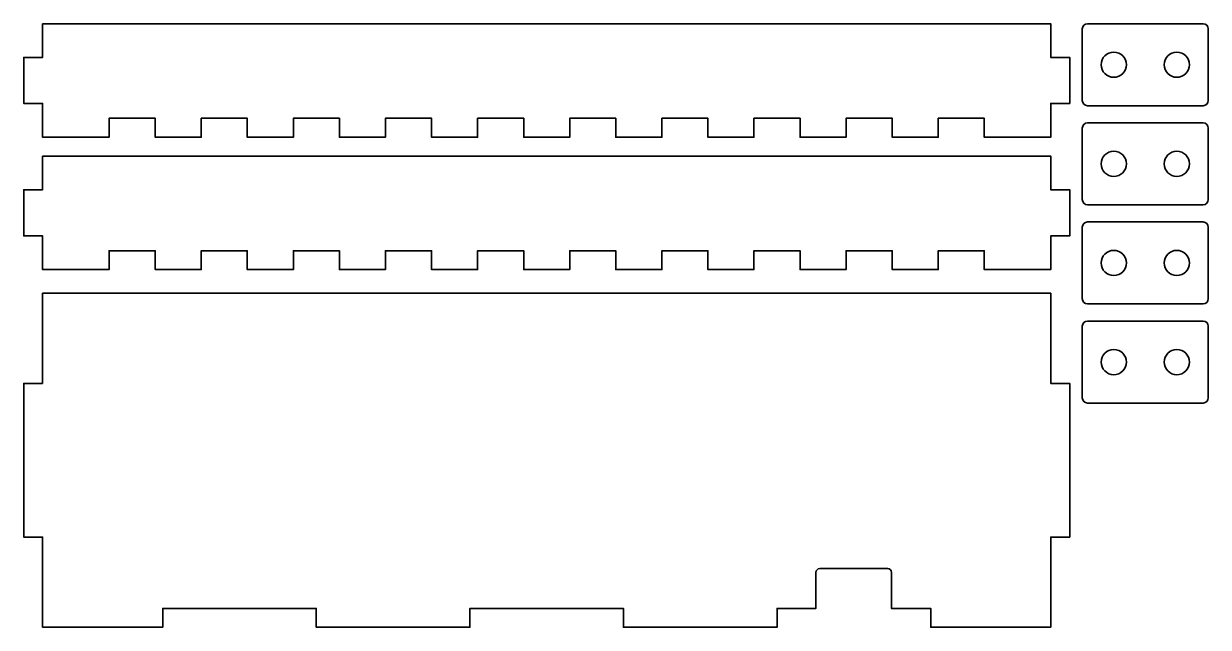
# Model space of a CAD drawing. Header units: millimetres. Extents: x 77 to 832, y 48 to 369.
# Drawn here: x 456.1 to 644.1, y 272.9 to 368.7 of the extents above; entities that cross this region are included whole.
import ezdxf

# ---------------------------------------------------------------- set-up
doc = ezdxf.new("R2010")
doc.units = ezdxf.units.MM
doc.header["$MEASUREMENT"] = 0
doc.layers.add('Ebene 1', color=7, linetype='Continuous', lineweight=0)

msp = doc.modelspace()

# ---------------------------------------------------------------- linework, layer by layer
at = {"layer": 'Ebene 1', "color": 1, "lineweight": 35, "true_color": 0xff0000}
for centre in [(629.05, 362.17), (639.05, 362.17), (629.05, 346.45), (639.05, 346.45), (629.05, 330.72), (639.05, 330.72), (629.05, 315), (639.05, 315)]:
    msp.add_circle(centre, 2, dxfattribs=at)
for points, knots in [([(459.05, 368.67), (459.05, 368.67), (459.05, 363.33), (459.05, 363.33), (459.05, 363.33), (456.05, 363.33), (456.05, 363.33), (456.05, 363.33), (456.05, 356.02), (456.05, 356.02), (456.05, 356.02), (459.05, 356.02), (459.05, 356.02), (459.05, 356.02), (459.05, 350.67), (459.05, 350.67), (459.05, 350.67), (469.61, 350.67), (469.61, 350.67), (469.61, 350.67), (469.61, 353.67), (469.61, 353.67), (469.61, 353.67), (476.92, 353.67), (476.92, 353.67), (476.92, 353.67), (476.92, 350.67), (476.92, 350.67), (476.92, 350.67), (484.23, 350.67), (484.23, 350.67), (484.23, 350.67), (484.23, 353.67), (484.23, 353.67), (484.23, 353.67), (491.54, 353.67), (491.54, 353.67), (491.54, 353.67), (491.54, 350.67), (491.54, 350.67), (491.54, 350.67), (498.85, 350.67), (498.85, 350.67), (498.85, 350.67), (498.85, 353.67), (498.85, 353.67), (498.85, 353.67), (506.16, 353.67), (506.16, 353.67), (506.16, 353.67), (506.16, 350.67), (506.16, 350.67), (506.16, 350.67), (513.47, 350.67), (513.47, 350.67), (513.47, 350.67), (513.47, 353.67), (513.47, 353.67), (513.47, 353.67), (520.78, 353.67), (520.78, 353.67), (520.78, 353.67), (520.78, 350.67), (520.78, 350.67), (520.78, 350.67), (528.09, 350.67), (528.09, 350.67), (528.09, 350.67), (528.09, 353.67), (528.09, 353.67), (528.09, 353.67), (535.4, 353.67), (535.4, 353.67), (535.4, 353.67), (535.4, 350.67), (535.4, 350.67), (535.4, 350.67), (542.71, 350.67), (542.71, 350.67), (542.71, 350.67), (542.71, 353.67), (542.71, 353.67), (542.71, 353.67), (550.02, 353.67), (550.02, 353.67), (550.02, 353.67), (550.02, 350.67), (550.02, 350.67), (550.02, 350.67), (557.33, 350.67), (557.33, 350.67), (557.33, 350.67), (557.33, 353.67), (557.33, 353.67), (557.33, 353.67), (564.64, 353.67), (564.64, 353.67), (564.64, 353.67), (564.64, 350.67), (564.64, 350.67), (564.64, 350.67), (571.95, 350.67), (571.95, 350.67), (571.95, 350.67), (571.95, 353.67), (571.95, 353.67), (571.95, 353.67), (579.26, 353.67), (579.26, 353.67), (579.26, 353.67), (579.26, 350.67), (579.26, 350.67), (579.26, 350.67), (586.57, 350.67), (586.57, 350.67), (586.57, 350.67), (586.57, 353.67), (586.57, 353.67), (586.57, 353.67), (593.88, 353.67), (593.88, 353.67), (593.88, 353.67), (593.88, 350.67), (593.88, 350.67), (593.88, 350.67), (601.19, 350.67), (601.19, 350.67), (601.19, 350.67), (601.19, 353.67), (601.19, 353.67), (601.19, 353.67), (608.5, 353.67), (608.5, 353.67), (608.5, 353.67), (608.5, 350.67), (608.5, 350.67), (608.5, 350.67), (615.81, 350.67), (615.81, 350.67), (615.81, 350.67), (619.05, 350.67), (619.05, 350.67), (619.05, 350.67), (619.05, 356.02), (619.05, 356.02), (619.05, 356.02), (622.05, 356.02), (622.05, 356.02), (622.05, 356.02), (622.05, 363.33), (622.05, 363.33), (622.05, 363.33), (619.05, 363.33), (619.05, 363.33), (619.05, 363.33), (619.05, 368.67), (619.05, 368.67), (619.05, 368.67), (459.05, 368.67), (459.05, 368.67)], [0, 0, 0, 0, 1, 1, 1, 2, 2, 2, 3, 3, 3, 4, 4, 4, 5, 5, 5, 6, 6, 6, 7, 7, 7, 8, 8, 8, 9, 9, 9, 10, 10, 10, 11, 11, 11, 12, 12, 12, 13, 13, 13, 14, 14, 14, 15, 15, 15, 16, 16, 16, 17, 17, 17, 18, 18, 18, 19, 19, 19, 20, 20, 20, 21, 21, 21, 22, 22, 22, 23, 23, 23, 24, 24, 24, 25, 25, 25, 26, 26, 26, 27, 27, 27, 28, 28, 28, 29, 29, 29, 30, 30, 30, 31, 31, 31, 32, 32, 32, 33, 33, 33, 34, 34, 34, 35, 35, 35, 36, 36, 36, 37, 37, 37, 38, 38, 38, 39, 39, 39, 40, 40, 40, 41, 41, 41, 42, 42, 42, 43, 43, 43, 44, 44, 44, 45, 45, 45, 46, 46, 46, 47, 47, 47, 48, 48, 48, 49, 49, 49, 50, 50, 50, 51, 51, 51, 52, 52, 52, 53, 53, 53, 53]), ([(643.22, 355.67), (643.22, 355.67), (624.88, 355.67), (624.88, 355.67), (624.42, 355.67), (624.05, 356.04), (624.05, 356.5), (624.05, 356.5), (624.05, 367.84), (624.05, 367.84), (624.05, 368.3), (624.42, 368.67), (624.88, 368.67), (624.88, 368.67), (643.22, 368.67), (643.22, 368.67), (643.68, 368.67), (644.05, 368.3), (644.05, 367.84), (644.05, 367.84), (644.05, 356.5), (644.05, 356.5), (644.05, 356.04), (643.68, 355.67), (643.22, 355.67)], [0, 0, 0, 0, 1, 1, 1, 2, 2, 2, 3, 3, 3, 4, 4, 4, 5, 5, 5, 6, 6, 6, 7, 7, 7, 8, 8, 8, 8]), ([(643.22, 339.95), (643.22, 339.95), (624.88, 339.95), (624.88, 339.95), (624.42, 339.95), (624.05, 340.32), (624.05, 340.78), (624.05, 340.78), (624.05, 352.12), (624.05, 352.12), (624.05, 352.58), (624.42, 352.95), (624.88, 352.95), (624.88, 352.95), (643.22, 352.95), (643.22, 352.95), (643.68, 352.95), (644.05, 352.58), (644.05, 352.12), (644.05, 352.12), (644.05, 340.78), (644.05, 340.78), (644.05, 340.32), (643.68, 339.95), (643.22, 339.95)], [0, 0, 0, 0, 1, 1, 1, 2, 2, 2, 3, 3, 3, 4, 4, 4, 5, 5, 5, 6, 6, 6, 7, 7, 7, 8, 8, 8, 8]), ([(459.05, 347.67), (459.05, 347.67), (459.05, 342.33), (459.05, 342.33), (459.05, 342.33), (456.05, 342.33), (456.05, 342.33), (456.05, 342.33), (456.05, 335.02), (456.05, 335.02), (456.05, 335.02), (459.05, 335.02), (459.05, 335.02), (459.05, 335.02), (459.05, 329.67), (459.05, 329.67), (459.05, 329.67), (469.61, 329.67), (469.61, 329.67), (469.61, 329.67), (469.61, 332.67), (469.61, 332.67), (469.61, 332.67), (476.92, 332.67), (476.92, 332.67), (476.92, 332.67), (476.92, 329.67), (476.92, 329.67), (476.92, 329.67), (484.23, 329.67), (484.23, 329.67), (484.23, 329.67), (484.23, 332.67), (484.23, 332.67), (484.23, 332.67), (491.54, 332.67), (491.54, 332.67), (491.54, 332.67), (491.54, 329.67), (491.54, 329.67), (491.54, 329.67), (498.85, 329.67), (498.85, 329.67), (498.85, 329.67), (498.85, 332.67), (498.85, 332.67), (498.85, 332.67), (506.16, 332.67), (506.16, 332.67), (506.16, 332.67), (506.16, 329.67), (506.16, 329.67), (506.16, 329.67), (513.47, 329.67), (513.47, 329.67), (513.47, 329.67), (513.47, 332.67), (513.47, 332.67), (513.47, 332.67), (520.78, 332.67), (520.78, 332.67), (520.78, 332.67), (520.78, 329.67), (520.78, 329.67), (520.78, 329.67), (528.09, 329.67), (528.09, 329.67), (528.09, 329.67), (528.09, 332.67), (528.09, 332.67), (528.09, 332.67), (535.4, 332.67), (535.4, 332.67), (535.4, 332.67), (535.4, 329.67), (535.4, 329.67), (535.4, 329.67), (542.71, 329.67), (542.71, 329.67), (542.71, 329.67), (542.71, 332.67), (542.71, 332.67), (542.71, 332.67), (550.02, 332.67), (550.02, 332.67), (550.02, 332.67), (550.02, 329.67), (550.02, 329.67), (550.02, 329.67), (557.33, 329.67), (557.33, 329.67), (557.33, 329.67), (557.33, 332.67), (557.33, 332.67), (557.33, 332.67), (564.64, 332.67), (564.64, 332.67), (564.64, 332.67), (564.64, 329.67), (564.64, 329.67), (564.64, 329.67), (571.95, 329.67), (571.95, 329.67), (571.95, 329.67), (571.95, 332.67), (571.95, 332.67), (571.95, 332.67), (579.26, 332.67), (579.26, 332.67), (579.26, 332.67), (579.26, 329.67), (579.26, 329.67), (579.26, 329.67), (586.57, 329.67), (586.57, 329.67), (586.57, 329.67), (586.57, 332.67), (586.57, 332.67), (586.57, 332.67), (593.88, 332.67), (593.88, 332.67), (593.88, 332.67), (593.88, 329.67), (593.88, 329.67), (593.88, 329.67), (601.19, 329.67), (601.19, 329.67), (601.19, 329.67), (601.19, 332.67), (601.19, 332.67), (601.19, 332.67), (608.5, 332.67), (608.5, 332.67), (608.5, 332.67), (608.5, 329.67), (608.5, 329.67), (608.5, 329.67), (615.81, 329.67), (615.81, 329.67), (615.81, 329.67), (619.05, 329.67), (619.05, 329.67), (619.05, 329.67), (619.05, 335.02), (619.05, 335.02), (619.05, 335.02), (622.05, 335.02), (622.05, 335.02), (622.05, 335.02), (622.05, 342.33), (622.05, 342.33), (622.05, 342.33), (619.05, 342.33), (619.05, 342.33), (619.05, 342.33), (619.05, 347.67), (619.05, 347.67), (619.05, 347.67), (459.05, 347.67), (459.05, 347.67)], [0, 0, 0, 0, 1, 1, 1, 2, 2, 2, 3, 3, 3, 4, 4, 4, 5, 5, 5, 6, 6, 6, 7, 7, 7, 8, 8, 8, 9, 9, 9, 10, 10, 10, 11, 11, 11, 12, 12, 12, 13, 13, 13, 14, 14, 14, 15, 15, 15, 16, 16, 16, 17, 17, 17, 18, 18, 18, 19, 19, 19, 20, 20, 20, 21, 21, 21, 22, 22, 22, 23, 23, 23, 24, 24, 24, 25, 25, 25, 26, 26, 26, 27, 27, 27, 28, 28, 28, 29, 29, 29, 30, 30, 30, 31, 31, 31, 32, 32, 32, 33, 33, 33, 34, 34, 34, 35, 35, 35, 36, 36, 36, 37, 37, 37, 38, 38, 38, 39, 39, 39, 40, 40, 40, 41, 41, 41, 42, 42, 42, 43, 43, 43, 44, 44, 44, 45, 45, 45, 46, 46, 46, 47, 47, 47, 48, 48, 48, 49, 49, 49, 50, 50, 50, 51, 51, 51, 52, 52, 52, 53, 53, 53, 53]), ([(643.22, 324.22), (643.22, 324.22), (624.88, 324.22), (624.88, 324.22), (624.42, 324.22), (624.05, 324.6), (624.05, 325.06), (624.05, 325.06), (624.05, 336.39), (624.05, 336.39), (624.05, 336.85), (624.42, 337.22), (624.88, 337.22), (624.88, 337.22), (643.22, 337.22), (643.22, 337.22), (643.68, 337.22), (644.05, 336.85), (644.05, 336.39), (644.05, 336.39), (644.05, 325.06), (644.05, 325.06), (644.05, 324.6), (643.68, 324.22), (643.22, 324.22)], [0, 0, 0, 0, 1, 1, 1, 2, 2, 2, 3, 3, 3, 4, 4, 4, 5, 5, 5, 6, 6, 6, 7, 7, 7, 8, 8, 8, 8]), ([(459.05, 311.62), (459.05, 311.62), (456.05, 311.62), (456.05, 311.62), (456.05, 311.62), (456.05, 287.24), (456.05, 287.24), (456.05, 287.24), (459.05, 287.24), (459.05, 287.24), (459.05, 287.24), (459.05, 272.93), (459.05, 272.93), (459.05, 272.93), (478.11, 272.93), (478.11, 272.93), (478.11, 272.93), (478.11, 275.93), (478.11, 275.93), (478.11, 275.93), (502.49, 275.93), (502.49, 275.93), (502.49, 275.93), (502.49, 272.93), (502.49, 272.93), (502.49, 272.93), (526.86, 272.93), (526.86, 272.93), (526.86, 272.93), (526.86, 275.93), (526.86, 275.93), (526.86, 275.93), (551.24, 275.93), (551.24, 275.93), (551.24, 275.93), (551.24, 272.93), (551.24, 272.93), (551.24, 272.93), (575.61, 272.93), (575.61, 272.93), (575.61, 272.93), (575.61, 275.93), (575.61, 275.93), (575.61, 275.93), (581.77, 275.93), (581.77, 275.93), (581.77, 275.93), (581.77, 281.63), (581.77, 281.63), (581.77, 281.96), (582.05, 282.24), (582.38, 282.24), (582.38, 282.24), (593.17, 282.24), (593.17, 282.24), (593.5, 282.24), (593.77, 281.96), (593.77, 281.63), (593.77, 281.63), (593.77, 275.93), (593.77, 275.93), (593.77, 275.93), (599.99, 275.93), (599.99, 275.93), (599.99, 275.93), (599.99, 272.93), (599.99, 272.93), (599.99, 272.93), (619.05, 272.93), (619.05, 272.93), (619.05, 272.93), (619.05, 287.24), (619.05, 287.24), (619.05, 287.24), (622.05, 287.24), (622.05, 287.24), (622.05, 287.24), (622.05, 311.62), (622.05, 311.62), (622.05, 311.62), (619.05, 311.62), (619.05, 311.62), (619.05, 311.62), (619.05, 325.93), (619.05, 325.93), (619.05, 325.93), (459.05, 325.93), (459.05, 325.93), (459.05, 325.93), (459.05, 311.62), (459.05, 311.62)], [0, 0, 0, 0, 1, 1, 1, 2, 2, 2, 3, 3, 3, 4, 4, 4, 5, 5, 5, 6, 6, 6, 7, 7, 7, 8, 8, 8, 9, 9, 9, 10, 10, 10, 11, 11, 11, 12, 12, 12, 13, 13, 13, 14, 14, 14, 15, 15, 15, 16, 16, 16, 17, 17, 17, 18, 18, 18, 19, 19, 19, 20, 20, 20, 21, 21, 21, 22, 22, 22, 23, 23, 23, 24, 24, 24, 25, 25, 25, 26, 26, 26, 27, 27, 27, 28, 28, 28, 29, 29, 29, 30, 30, 30, 30]), ([(643.22, 308.5), (643.22, 308.5), (624.88, 308.5), (624.88, 308.5), (624.42, 308.5), (624.05, 308.87), (624.05, 309.33), (624.05, 309.33), (624.05, 320.67), (624.05, 320.67), (624.05, 321.13), (624.42, 321.5), (624.88, 321.5), (624.88, 321.5), (643.22, 321.5), (643.22, 321.5), (643.68, 321.5), (644.05, 321.13), (644.05, 320.67), (644.05, 320.67), (644.05, 309.33), (644.05, 309.33), (644.05, 308.87), (643.68, 308.5), (643.22, 308.5)], [0, 0, 0, 0, 1, 1, 1, 2, 2, 2, 3, 3, 3, 4, 4, 4, 5, 5, 5, 6, 6, 6, 7, 7, 7, 8, 8, 8, 8])]:
    msp.add_open_spline(points, degree=3, knots=knots, dxfattribs=at)

doc.saveas('drawing.dxf')
